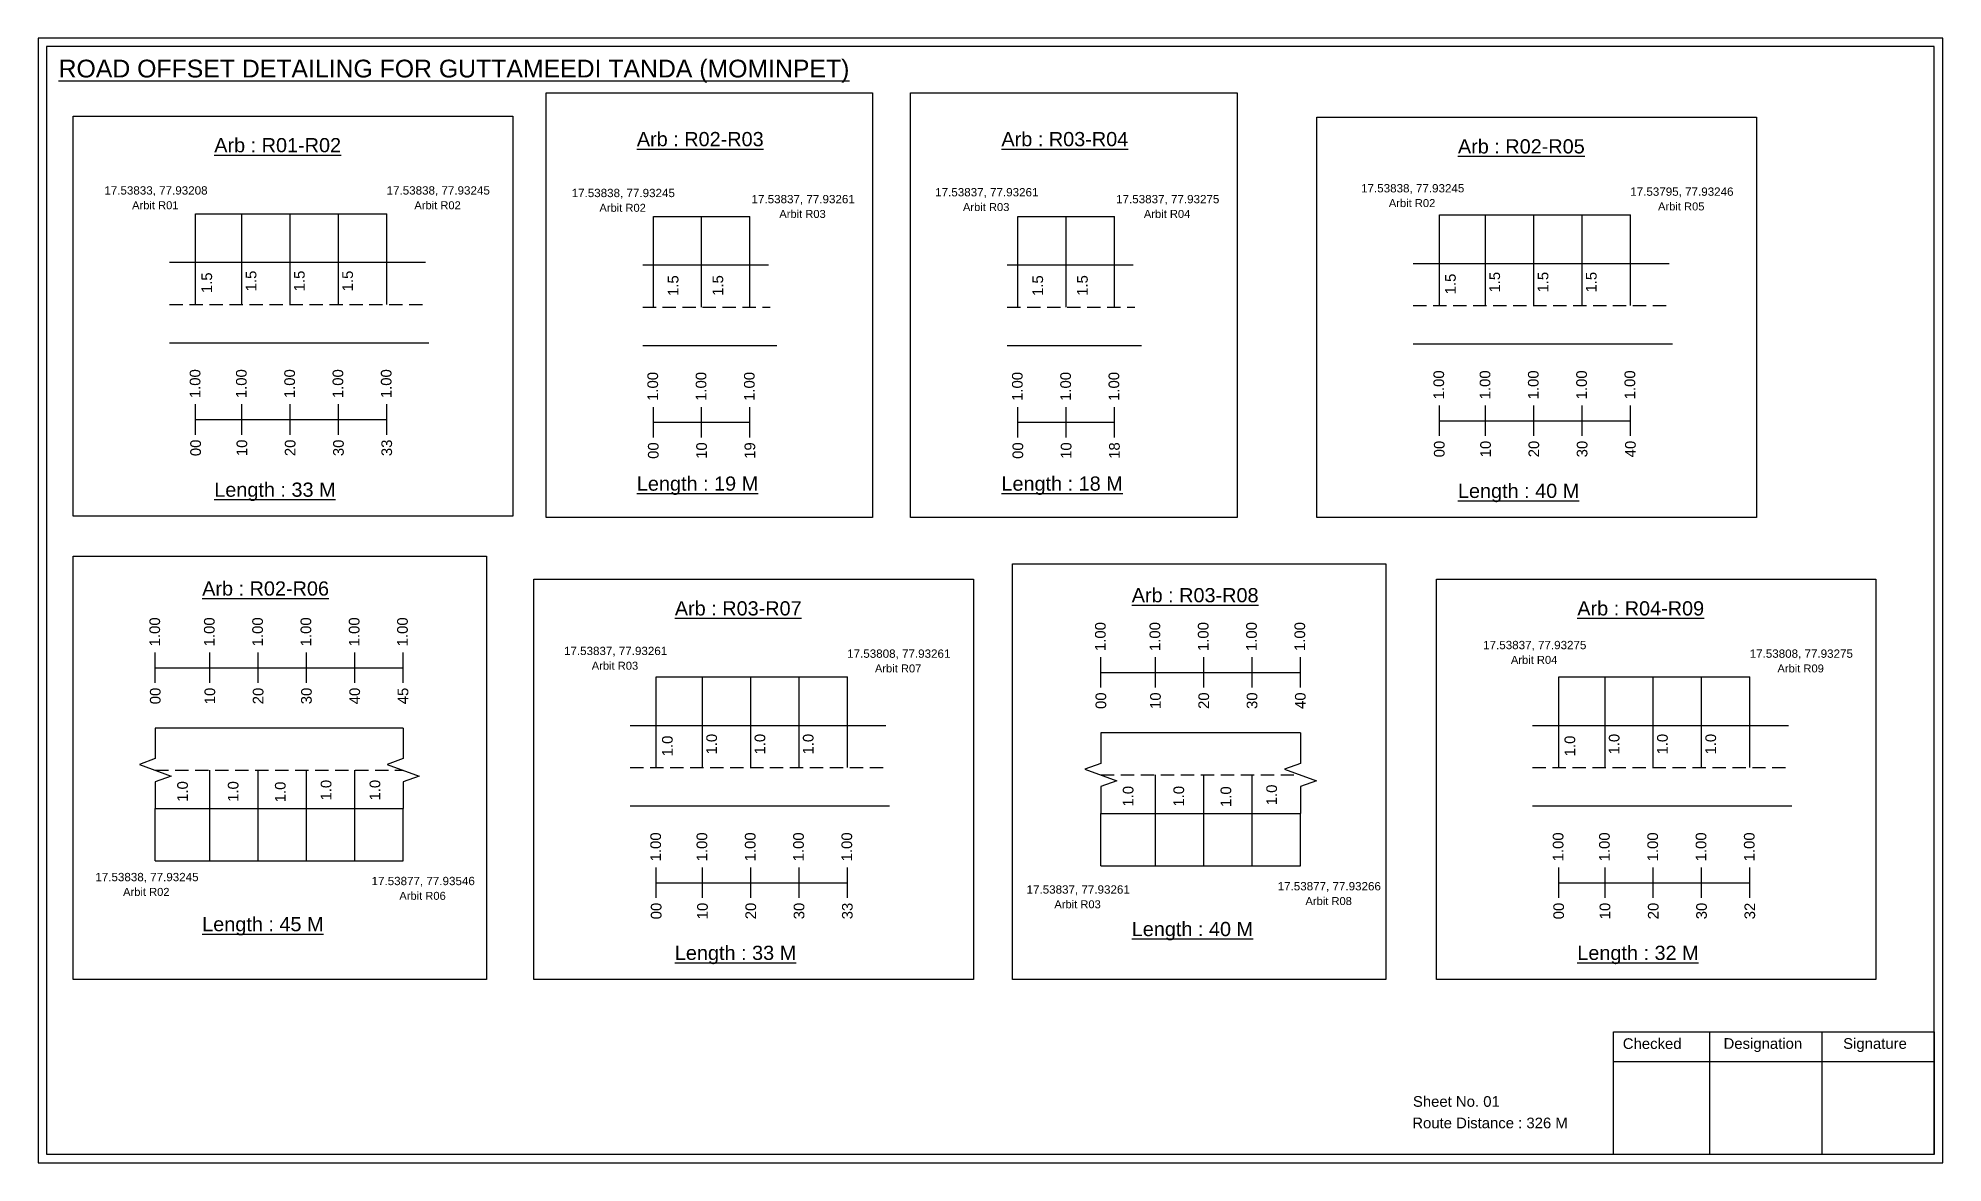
# Model space of a CAD drawing. Header units: inches. Extents: x 389 to 4342, y 151 to 675.
# Drawn here: x 3080 to 3616, y 178 to 495 of the extents above; entities that cross this region are included whole.
import ezdxf

# ---------------------------------------------------------------- set-up
doc = ezdxf.new("R2010")
doc.units = ezdxf.units.IN
doc.header["$MEASUREMENT"] = 0
doc.linetypes.add('DASHED2', pattern=[0.375, 0.25, -0.125])
doc.layers.add('PDF_Geometry', color=7, linetype='Continuous')
doc.layers.add('PDF_Text', color=5, linetype='Continuous')
doc.styles.add('PDF Arial', font='arial.ttf')
doc.styles.get("Standard").update_dxf_attribs({"font": 'arial.ttf'})

msp = doc.modelspace()

# ---------------------------------------------------------------- texts
at = {"color": 242, "true_color": 0xcd2027}
for s, height, p in [('%%UROAD OFFSET DETAILING FOR GUTTAMEEDI TANDA (MOMINPET)', 5, (3085.35, 483.97)), ('%%UArb : R01-R02', 4, (3129.19, 462.9)), ('%%UArb : R02-R03', 4, (3248.21, 464.61)), ('%%UArb : R03-R04', 4, (3350.89, 464.61)), ('%%UArb : R02-R05', 4, (3479.46, 462.56)), ('%%ULength : 19 M', 4, (3248.21, 367.61)), ('%%ULength : 18 M', 4, (3350.89, 367.61)), ('%%ULength : 33 M', 4, (3129.19, 365.9)), ('%%ULength : 40 M', 4, (3479.46, 365.56)), ('%%UArb : R02-R06', 4, (3125.79, 338.07)), ('%%UArb : R03-R08', 4, (3387.59, 336.19)), ('%%UArb : R03-R07', 4, (3258.91, 332.48)), ('%%UArb : R04-R09', 4, (3513.08, 332.48)), ('%%ULength : 45 M', 4, (3125.79, 243.57)), ('%%ULength : 40 M', 4, (3387.59, 242.19)), ('%%ULength : 33 M', 4, (3258.91, 235.48)), ('%%ULength : 32 M', 4, (3513.08, 235.48))]:
    msp.add_text(s, height=height, dxfattribs=at).set_placement(p)
at = {"color": 5}
for s, height, p in [('17.53833, 77.93208', 2.34, (3098.22, 450.99)), ('17.53838, 77.93245', 2.34, (3177.72, 450.99)), ('17.53838, 77.93245', 2.34, (3229.84, 450.27)), ('17.53837, 77.93261', 2.34, (3280.51, 448.54)), ('17.53837, 77.93261', 2.34, (3332.23, 450.48)), ('17.53837, 77.93275', 2.34, (3383.19, 448.54)), ('17.53838, 77.93245', 2.34, (3452.18, 451.6)), ('17.53795, 77.93246', 2.34, (3527.99, 450.65)), ('Arbit R01', 2.246, (3106.04, 446.86)), ('Arbit R02', 2.246, (3185.54, 446.86)), ('Arbit R02', 2.246, (3237.66, 446.14)), ('Arbit R03', 2.246, (3288.33, 444.41)), ('Arbit R03', 2.246, (3340.05, 446.35)), ('Arbit R04', 2.246, (3391.01, 444.41)), ('Arbit R02', 2.246, (3460, 447.47)), ('Arbit R05', 2.246, (3535.81, 446.53)), ('17.53837, 77.93261', 2.34, (3227.68, 321.33)), ('17.53808, 77.93261', 2.34, (3307.44, 320.56)), ('17.53837, 77.93275', 2.34, (3486.56, 322.98)), ('17.53808, 77.93275', 2.34, (3561.62, 320.56)), ('Arbit R03', 2.246, (3235.5, 317.2)), ('Arbit R07', 2.246, (3315.26, 316.44)), ('Arbit R04', 2.246, (3494.38, 318.85)), ('Arbit R09', 2.246, (3569.44, 316.44)), ('17.53838, 77.93245', 2.34, (3095.69, 257.65)), ('17.53877, 77.93546', 2.34, (3173.49, 256.54)), ('Arbit R02', 2.246, (3103.51, 253.52)), ('Arbit R06', 2.246, (3181.31, 252.41)), ('17.53837, 77.93261', 2.34, (3357.97, 254.15)), ('Arbit R03', 2.246, (3365.79, 250.03)), ('17.53877, 77.93266', 2.34, (3428.68, 255.07)), ('Arbit R08', 2.246, (3436.51, 250.94))]:
    msp.add_text(s, height=height, dxfattribs=at).set_placement(p)
for s, p in [('1.5', (3141.05, 423.74)), ('1.5', (3154.65, 423.74)), ('1.5', (3168.25, 423.74)), ('1.5', (3128.58, 423.24)), ('1.5', (3259.93, 422.44)), ('1.5', (3272.52, 422.47)), ('1.5', (3362.61, 422.44)), ('1.5', (3375.2, 422.47)), ('1.5', (3478.85, 422.9)), ('1.5', (3491.32, 423.4)), ('1.5', (3504.92, 423.4)), ('1.5', (3518.52, 423.4)), ('1.0', (3258.3, 292.82)), ('1.0', (3270.77, 293.32)), ('1.0', (3284.37, 293.32)), ('1.0', (3297.97, 293.32)), ('1.0', (3512.48, 292.82)), ('1.0', (3524.95, 293.32)), ('1.0', (3538.55, 293.32)), ('1.0', (3552.15, 293.32)), ('1.0', (3121.75, 279.99)), ('1.0', (3136.01, 279.99)), ('1.0', (3149.28, 279.87)), ('1.0', (3162.17, 280.37)), ('1.0', (3175.94, 280.37)), ('1.0', (3428.49, 279.04)), ('1.0', (3388.07, 278.66)), ('1.0', (3402.33, 278.66)), ('1.0', (3415.6, 278.54))]:
    msp.add_text(s, height=3, rotation=90).set_placement(p)
at = {"color": 217, "true_color": 0x93278f}
for s, p in [('1.00', (3125.28, 393.66)), ('1.00', (3138.31, 393.66)), ('1.00', (3151.91, 393.66)), ('1.00', (3165.51, 393.66)), ('1.00', (3179.11, 393.66)), ('1.00', (3254.18, 392.89)), ('1.00', (3267.78, 392.89)), ('1.00', (3281.38, 392.89)), ('1.00', (3356.86, 392.89)), ('1.00', (3370.46, 392.89)), ('1.00', (3384.06, 392.89)), ('1.00', (3475.55, 393.33)), ('1.00', (3488.58, 393.33)), ('1.00', (3502.18, 393.33)), ('1.00', (3515.78, 393.33)), ('1.00', (3529.38, 393.33)), ('00', (3125.43, 377.34)), ('10', (3138.46, 377.34)), ('20', (3152.06, 377.34)), ('30', (3165.66, 377.34)), ('33', (3179.26, 377.34)), ('00', (3254.33, 376.57)), ('10', (3267.93, 376.57)), ('19', (3281.53, 376.57)), ('00', (3357.01, 376.57)), ('10', (3370.61, 376.57)), ('18', (3384.21, 376.57)), ('00', (3475.7, 377)), ('10', (3488.73, 377)), ('20', (3502.33, 377)), ('30', (3515.93, 377)), ('40', (3529.53, 377)), ('1.00', (3113.92, 323.79)), ('1.00', (3129.29, 323.79)), ('1.00', (3142.89, 323.79)), ('1.00', (3156.49, 323.79)), ('1.00', (3170.09, 323.79)), ('1.00', (3183.69, 323.79)), ('1.00', (3380.24, 322.46)), ('1.00', (3395.61, 322.46)), ('1.00', (3409.21, 322.46)), ('1.00', (3422.81, 322.46)), ('1.00', (3436.41, 322.46)), ('00', (3114.07, 307.47)), ('10', (3129.44, 307.47)), ('20', (3143.04, 307.47)), ('30', (3156.64, 307.47)), ('40', (3170.24, 307.47)), ('45', (3183.84, 307.47)), ('00', (3380.39, 306.14)), ('10', (3395.76, 306.14)), ('20', (3409.36, 306.14)), ('30', (3422.96, 306.14)), ('40', (3436.56, 306.14)), ('1.00', (3255, 263.24)), ('1.00', (3268.03, 263.24)), ('1.00', (3281.63, 263.24)), ('1.00', (3295.23, 263.24)), ('1.00', (3308.83, 263.24)), ('1.00', (3509.17, 263.24)), ('1.00', (3522.21, 263.24)), ('1.00', (3535.81, 263.24)), ('1.00', (3549.41, 263.24)), ('1.00', (3563.01, 263.24)), ('00', (3255.15, 246.92)), ('10', (3268.18, 246.92)), ('20', (3281.78, 246.92)), ('30', (3295.38, 246.92)), ('33', (3308.98, 246.92)), ('00', (3509.32, 246.92)), ('10', (3522.36, 246.92)), ('20', (3535.96, 246.92)), ('30', (3549.56, 246.92)), ('32', (3563.16, 246.92))]:
    msp.add_text(s, height=3, rotation=90, dxfattribs=at).set_placement(p)
for s, p in [('Sheet No. 01', (3466.78, 194.13)), ('Route Distance : 326 M', (3466.6, 188.08))]:
    msp.add_text(s, height=3).set_placement(p)
at = {"layer": 'PDF_Text', "color": 7, "attachment_point": 7, "style": 'PDF Arial'}
for s, insert, char_height in [('Checked', (3525.89, 210.38), 3.001), ('Designation', (3554.27, 209.55), 3.0006), ('Signature', (3587.95, 209.55), 3.001)]:
    msp.add_mtext(s, dxfattribs=dict(at, insert=insert, char_height=char_height))

# ---------------------------------------------------------------- linework, layer by layer
at = {"color": 5}
for p, q in [((3123.95, 445.6), (3177.79, 445.6)), ((3252.86, 444.83), (3280.06, 444.83)), ((3355.53, 444.83), (3382.73, 444.83)), ((3474.22, 445.27), (3528.05, 445.27)), ((3253.67, 315.18), (3307.51, 315.18)), ((3507.84, 315.18), (3561.68, 315.18)), ((3112.59, 263.35), (3182.36, 263.35)), ((3378.91, 262.02), (3435.08, 262.02))]:
    msp.add_line(p, q, dxfattribs=at)
for p, q in [((3123.95, 420.07), (3123.95, 445.6)), ((3136.99, 420.07), (3136.99, 445.6)), ((3150.59, 420.07), (3150.59, 445.6)), ((3164.19, 420.07), (3164.19, 445.6)), ((3177.79, 420.07), (3177.79, 445.6)), ((3252.86, 419.3), (3252.86, 444.83)), ((3266.46, 419.3), (3266.46, 444.83)), ((3280.06, 419.3), (3280.06, 444.83)), ((3355.53, 419.3), (3355.53, 444.83)), ((3369.13, 419.3), (3369.13, 444.83)), ((3382.73, 419.3), (3382.73, 444.83)), ((3474.22, 419.73), (3474.22, 445.27)), ((3487.25, 419.73), (3487.25, 445.27)), ((3500.85, 419.73), (3500.85, 445.27)), ((3514.45, 419.73), (3514.45, 445.27)), ((3528.05, 419.73), (3528.05, 445.27)), ((3116.61, 431.95), (3188.64, 431.95)), ((3249.85, 431.18), (3285.28, 431.18)), ((3352.53, 431.18), (3387.96, 431.18)), ((3466.88, 431.61), (3538.91, 431.61)), ((3116.61, 409.27), (3189.64, 409.27)), ((3249.85, 408.49), (3287.67, 408.49)), ((3352.53, 408.49), (3390.35, 408.49)), ((3466.88, 408.93), (3539.91, 408.93)), ((3253.67, 289.64), (3253.67, 315.18)), ((3266.71, 289.64), (3266.71, 315.18)), ((3280.31, 289.64), (3280.31, 315.18)), ((3293.91, 289.64), (3293.91, 315.18)), ((3307.51, 289.64), (3307.51, 315.18)), ((3507.84, 289.64), (3507.84, 315.18)), ((3520.88, 289.64), (3520.88, 315.18)), ((3534.48, 289.64), (3534.48, 315.18)), ((3548.08, 289.64), (3548.08, 315.18)), ((3561.68, 289.64), (3561.68, 315.18)), ((3182.36, 300.77), (3112.59, 300.77)), ((3246.33, 301.53), (3318.36, 301.53)), ((3500.5, 301.53), (3572.53, 301.53)), ((3435.08, 299.44), (3378.91, 299.44)), ((3127.96, 263.35), (3127.96, 288.89)), ((3141.56, 263.35), (3141.56, 288.89)), ((3155.16, 263.35), (3155.16, 288.89)), ((3168.76, 263.35), (3168.76, 288.89)), ((3394.28, 262.02), (3394.28, 287.56)), ((3407.88, 262.02), (3407.88, 287.56)), ((3421.48, 262.02), (3421.48, 287.56)), ((3112.59, 278.09), (3182.36, 278.09)), ((3112.59, 263.35), (3112.59, 278.09)), ((3182.36, 263.35), (3182.36, 278.09)), ((3246.33, 278.84), (3319.36, 278.84)), ((3378.91, 276.76), (3435.08, 276.76)), ((3378.91, 262.02), (3378.91, 276.76)), ((3435.08, 262.02), (3435.08, 276.76)), ((3500.5, 278.84), (3573.53, 278.84))]:
    msp.add_line(p, q)
at = {"linetype": 'DASHED2', "ltscale": 15}
for p, q in [((3116.61, 420.07), (3189.14, 420.07)), ((3249.85, 419.3), (3285.77, 419.3)), ((3352.53, 419.3), (3388.44, 419.3)), ((3466.88, 419.73), (3539.41, 419.73)), ((3112.59, 288.89), (3182.36, 288.89)), ((3246.33, 289.64), (3318.86, 289.64)), ((3378.91, 287.56), (3435.08, 287.56)), ((3500.5, 289.64), (3573.03, 289.64))]:
    msp.add_line(p, q, dxfattribs=at)
at = {"color": 217, "true_color": 0x93278f}
for p, q in [((3123.95, 383.37), (3123.95, 391.93)), ((3136.99, 383.37), (3136.99, 391.93)), ((3150.59, 383.37), (3150.59, 391.93)), ((3164.19, 383.37), (3164.19, 391.93)), ((3177.79, 383.37), (3177.79, 391.93)), ((3123.95, 387.64), (3177.79, 387.65)), ((3252.86, 382.6), (3252.86, 391.15)), ((3252.86, 386.87), (3280.06, 386.87)), ((3266.46, 382.6), (3266.46, 391.15)), ((3280.06, 382.6), (3280.06, 391.15)), ((3355.53, 382.6), (3355.53, 391.15)), ((3355.53, 386.87), (3382.73, 386.87)), ((3369.13, 382.6), (3369.13, 391.15)), ((3382.73, 382.6), (3382.73, 391.15)), ((3474.22, 383.03), (3474.22, 391.59)), ((3474.22, 387.3), (3528.05, 387.31)), ((3487.25, 383.03), (3487.25, 391.59)), ((3500.85, 383.03), (3500.85, 391.59)), ((3514.45, 383.03), (3514.45, 391.59)), ((3528.05, 383.03), (3528.05, 391.59)), ((3112.59, 313.5), (3112.59, 322.05)), ((3127.96, 313.5), (3127.96, 322.05)), ((3141.56, 313.5), (3141.56, 322.05)), ((3155.16, 313.5), (3155.16, 322.05)), ((3168.76, 313.5), (3168.76, 322.05)), ((3182.36, 313.5), (3182.36, 322.05)), ((3112.59, 317.76), (3182.36, 317.76)), ((3378.91, 312.17), (3378.91, 320.72)), ((3394.28, 312.17), (3394.28, 320.72)), ((3407.88, 312.17), (3407.88, 320.72)), ((3421.48, 312.17), (3421.48, 320.72)), ((3435.08, 312.17), (3435.08, 320.72)), ((3378.91, 316.43), (3435.08, 316.43)), ((3253.67, 252.94), (3253.67, 261.5)), ((3266.71, 252.94), (3266.71, 261.5)), ((3280.31, 252.94), (3280.31, 261.5)), ((3293.91, 252.94), (3293.91, 261.5)), ((3307.51, 252.94), (3307.51, 261.5)), ((3507.84, 252.94), (3507.84, 261.5)), ((3520.88, 252.94), (3520.88, 261.5)), ((3534.48, 252.94), (3534.48, 261.5)), ((3548.08, 252.94), (3548.08, 261.5)), ((3561.68, 252.94), (3561.68, 261.5)), ((3253.67, 257.21), (3307.51, 257.22)), ((3507.84, 257.21), (3561.68, 257.22))]:
    msp.add_line(p, q, dxfattribs=at)
for points in [[(3222.64, 479.67), (3314.59, 479.67), (3314.59, 360.07), (3222.64, 360.07)], [(3325.32, 479.67), (3417.27, 479.67), (3417.27, 360.07), (3325.32, 360.07)], [(3089.49, 473.09), (3213.29, 473.09), (3213.29, 360.41), (3089.49, 360.41)], [(3439.76, 472.75), (3563.56, 472.75), (3563.56, 360.07), (3439.76, 360.07)], [(3089.49, 349.19), (3205.84, 349.19), (3205.84, 229.98), (3089.49, 229.98)], [(3354.02, 346.99), (3459.18, 346.99), (3459.18, 229.98), (3354.02, 229.98)], [(3219.21, 342.66), (3343.01, 342.66), (3343.01, 229.98), (3219.21, 229.98)], [(3473.38, 342.66), (3597.19, 342.66), (3597.19, 229.98), (3473.38, 229.98)]]:
    msp.add_lwpolyline(points, close=True)
at = {"linetype": 'Continuous'}
for points in [[(3112.59, 300.77), (3112.59, 292.16), (3108.09, 290.53), (3117.09, 287.25), (3112.59, 285.61), (3112.59, 278.09)], [(3182.36, 300.77), (3182.36, 292.16), (3177.86, 290.53), (3186.86, 287.25), (3182.36, 285.61), (3182.36, 278.09)], [(3378.91, 299.44), (3378.91, 290.83), (3374.41, 289.19), (3383.41, 285.92), (3378.91, 284.28), (3378.91, 276.76)], [(3435.08, 299.44), (3435.08, 290.83), (3430.58, 289.19), (3439.58, 285.92), (3435.08, 284.28), (3435.08, 276.76)], [(3435.08, 299.44), (3435.08, 290.83), (3430.58, 289.19), (3439.58, 285.92), (3435.08, 284.28), (3435.08, 276.76)]]:
    msp.add_lwpolyline(points, dxfattribs=at)
at = {"layer": 'PDF_Geometry'}
for points in [[(3079.57, 495.05), (3079.57, 178.34), (3616.05, 178.34), (3616.05, 495.05)], [(3081.9, 492.72), (3081.9, 180.75), (3613.63, 180.75), (3613.63, 492.72)]]:
    msp.add_lwpolyline(points, close=True, dxfattribs=at)
at = {"layer": 'PDF_Geometry', "color": 242, "true_color": 0xcc1f26}
msp.add_lwpolyline([(3613.63, 180.66), (3523.28, 180.66), (3523.28, 215.27), (3613.63, 215.27)], close=True, dxfattribs=at)
for points in [[(3550.27, 215.27), (3550.27, 180.66)], [(3581.99, 215.27), (3581.99, 180.66)], [(3523.28, 206.9), (3613.63, 206.9)]]:
    msp.add_lwpolyline(points, dxfattribs=at)

msp.set_redraw_order([(e.dxf.handle, doc.entitydb.next_handle()) for e in msp.query("TEXT MTEXT ATTDEF DIMENSION ARC_DIMENSION")])  # texts and dimensions are drawn at this point

doc.saveas('drawing.dxf')
